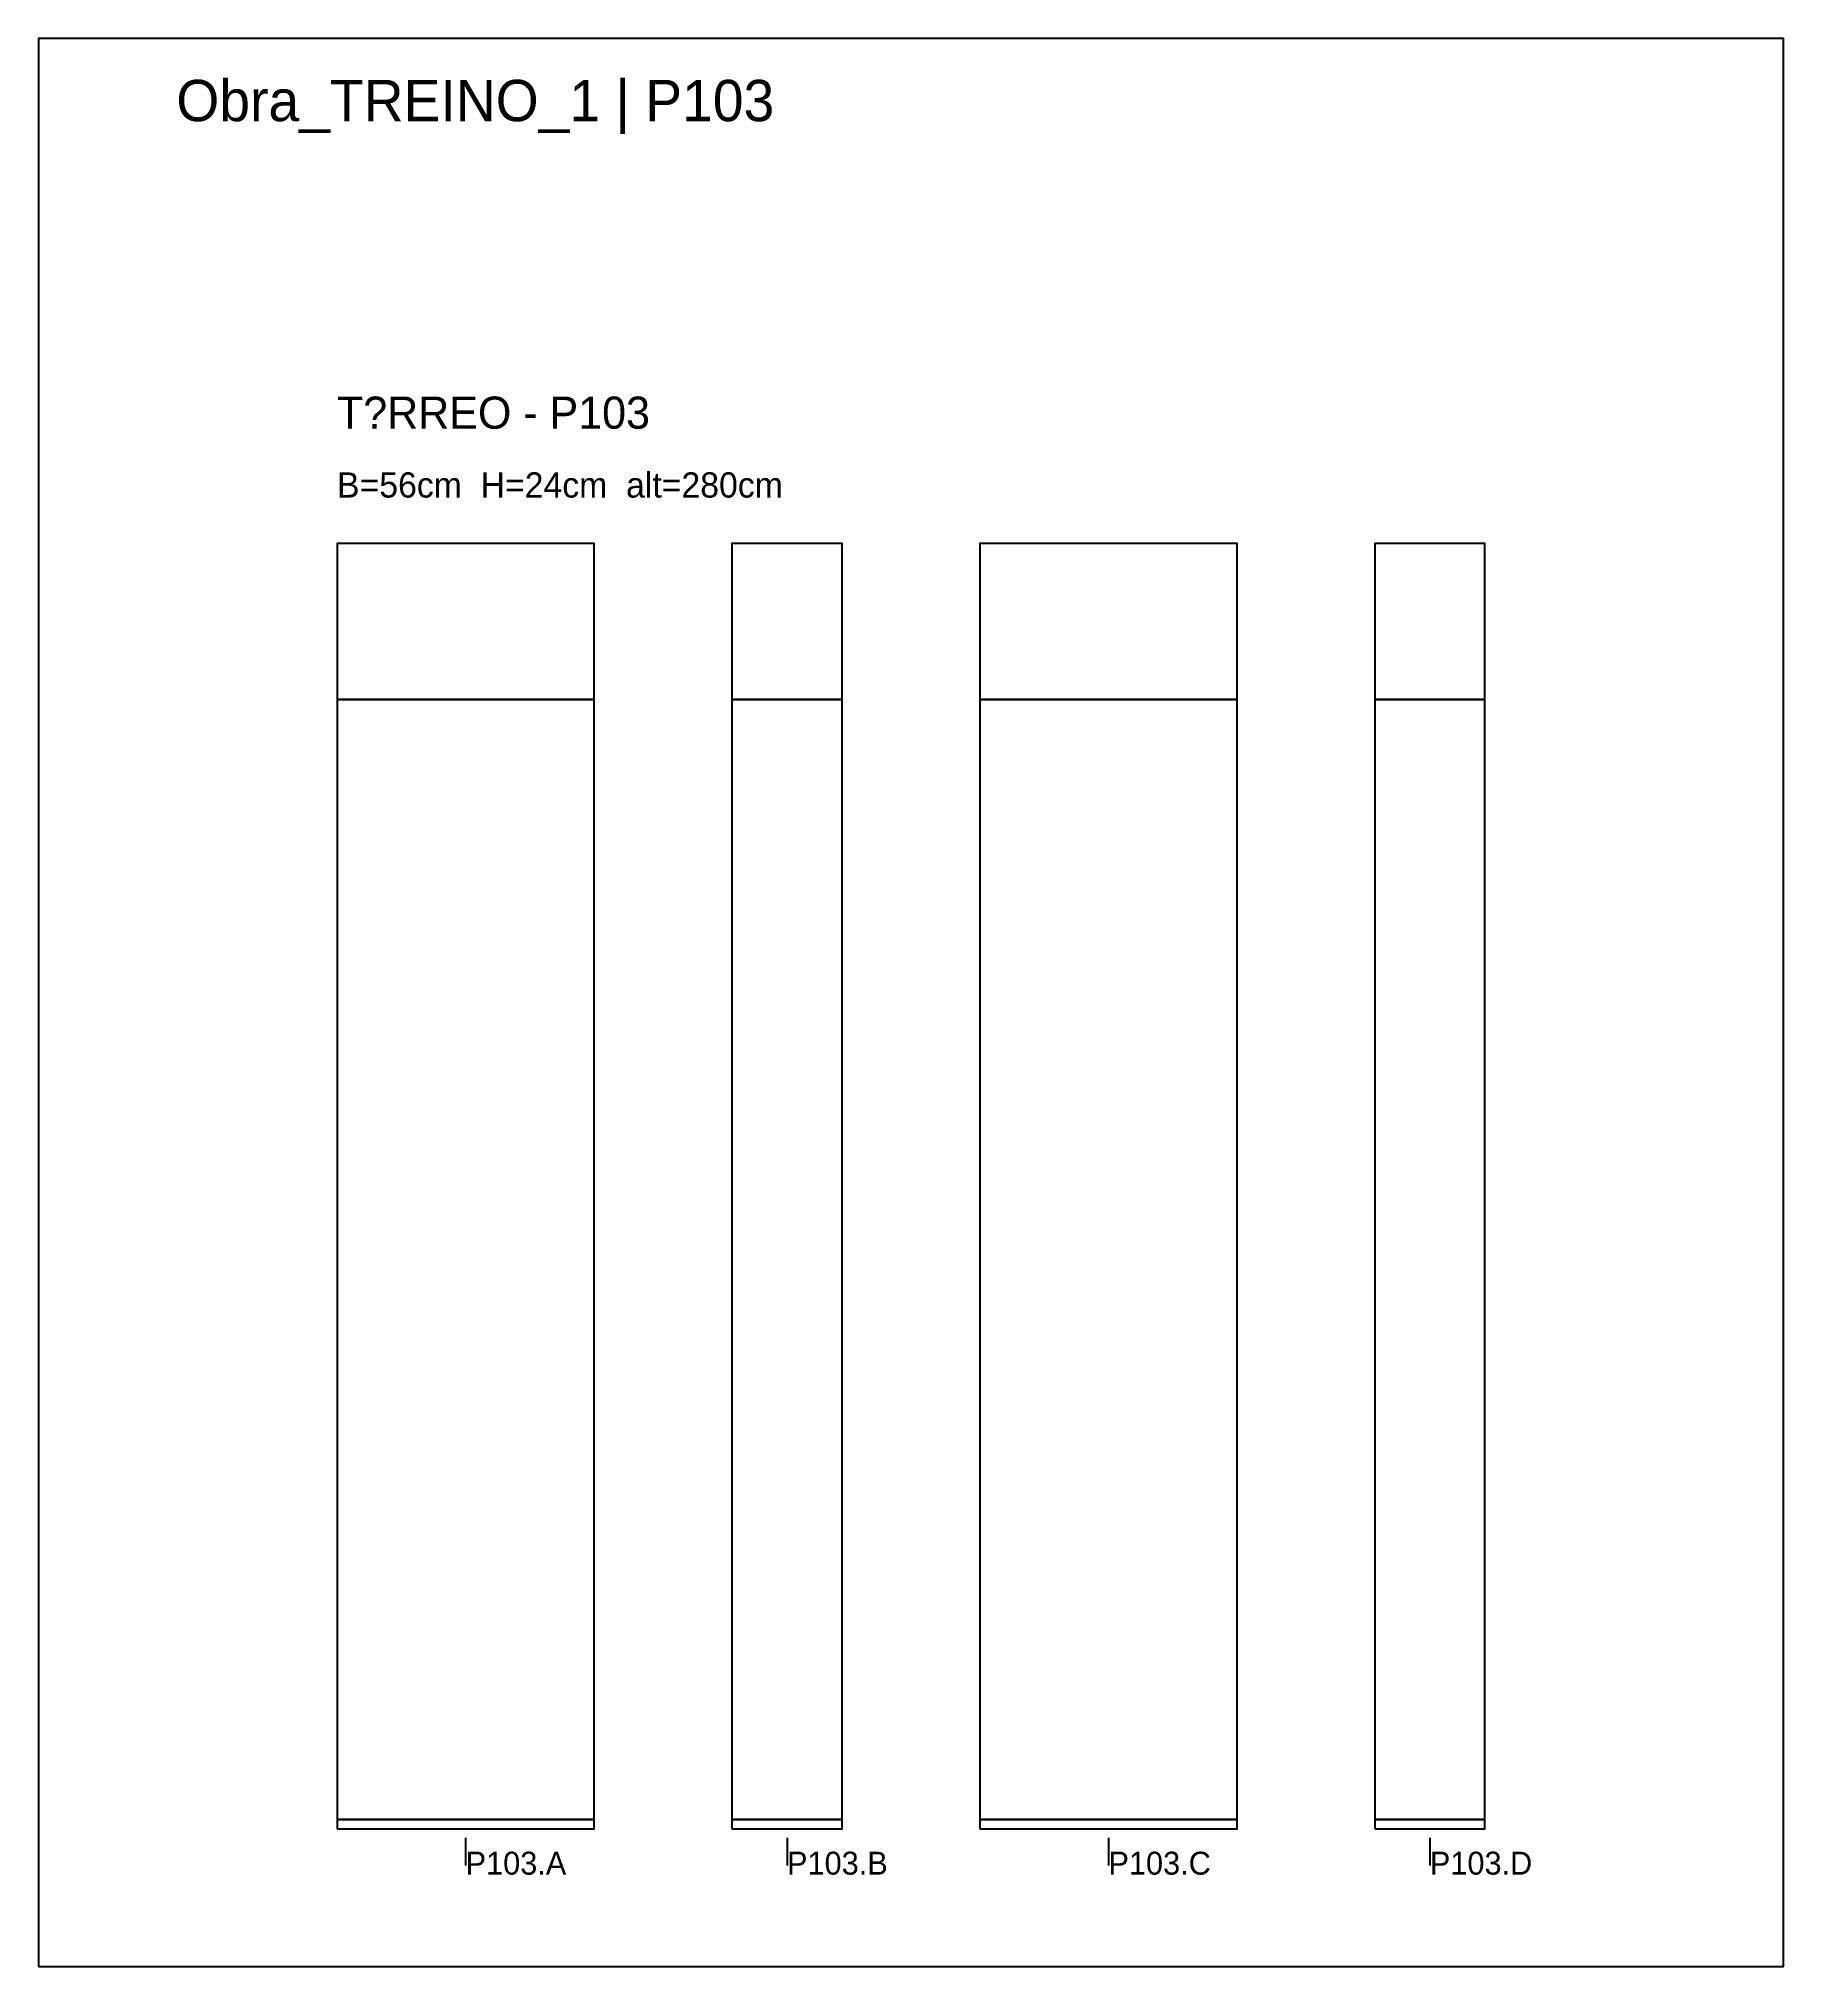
# Model space of a CAD drawing. Header units: metres. Extents: x 0 to 19000, y -21000 to 0.
# Drawn here: x 0 to 3800, y -21000 to -16800 of the extents above; entities that cross this region are included whole.
import ezdxf

# ---------------------------------------------------------------- set-up
doc = ezdxf.new("R2010")
doc.units = ezdxf.units.M
for name, color, linetype in [('CELL_BORDER', 8, 'Continuous'), ('COTA', 3, 'Continuous'), ('Cota Secao (2x)', 3, 'Continuous'), ('LABEL_ID', 3, 'Continuous'), ('NOMENCLATURA', 1, 'Continuous'), ('Paineis', 7, 'Continuous'), ('Texto Secao', 2, 'Continuous')]:
    doc.layers.add(name, color=color, linetype=linetype)

msp = doc.modelspace()

# ---------------------------------------------------------------- texts
at = {"layer": 'Cota Secao (2x)'}
msp.add_text('B=56cm  H=24cm  alt=280cm', height=55, dxfattribs=at).set_placement((650, -17800))
at = {"layer": 'LABEL_ID'}
msp.add_text('Obra_TREINO_1 | P103', height=90, dxfattribs=at).set_placement((300, -16980))
at = {"layer": 'NOMENCLATURA'}
msp.add_text('T?RREO - P103', height=70, dxfattribs=at).set_placement((650, -17650))
at = {"layer": 'Texto Secao'}
for s, p in [('P103.A', (930, -20800)), ('P103.B', (1630, -20800)), ('P103.C', (2330, -20800)), ('P103.D', (3030, -20800))]:
    msp.add_text(s, height=50, dxfattribs=at).set_placement(p)

# ---------------------------------------------------------------- linework, layer by layer
at = {"layer": 'CELL_BORDER'}
msp.add_lwpolyline([(0, -21000), (3800, -21000), (3800, -16800), (0, -16800)], close=True, dxfattribs=at)
at = {"layer": 'COTA'}
for p, q in [((930, -20720), (930, -20780)), ((1630, -20720), (1630, -20780)), ((2330, -20720), (2330, -20780)), ((3030, -20720), (3030, -20780))]:
    msp.add_line(p, q, dxfattribs=at)
at = {"layer": 'Paineis'}
for points in [[(650, -18240), (1210, -18240), (1210, -17900), (650, -17900)], [(1510, -18240), (1750, -18240), (1750, -17900), (1510, -17900)], [(2050, -18240), (2610, -18240), (2610, -17900), (2050, -17900)], [(2910, -18240), (3150, -18240), (3150, -17900), (2910, -17900)], [(650, -20680), (1210, -20680), (1210, -18240), (650, -18240)], [(1510, -20680), (1750, -20680), (1750, -18240), (1510, -18240)], [(2050, -20680), (2610, -20680), (2610, -18240), (2050, -18240)], [(2910, -20680), (3150, -20680), (3150, -18240), (2910, -18240)], [(650, -20700), (1210, -20700), (1210, -20680), (650, -20680)], [(1510, -20700), (1750, -20700), (1750, -20680), (1510, -20680)], [(2050, -20700), (2610, -20700), (2610, -20680), (2050, -20680)], [(2910, -20700), (3150, -20700), (3150, -20680), (2910, -20680)]]:
    msp.add_lwpolyline(points, close=True, dxfattribs=at)

msp.set_redraw_order([(e.dxf.handle, doc.entitydb.next_handle()) for e in msp.query("TEXT MTEXT ATTDEF DIMENSION ARC_DIMENSION")])  # texts and dimensions are drawn at this point

doc.saveas('drawing.dxf')
